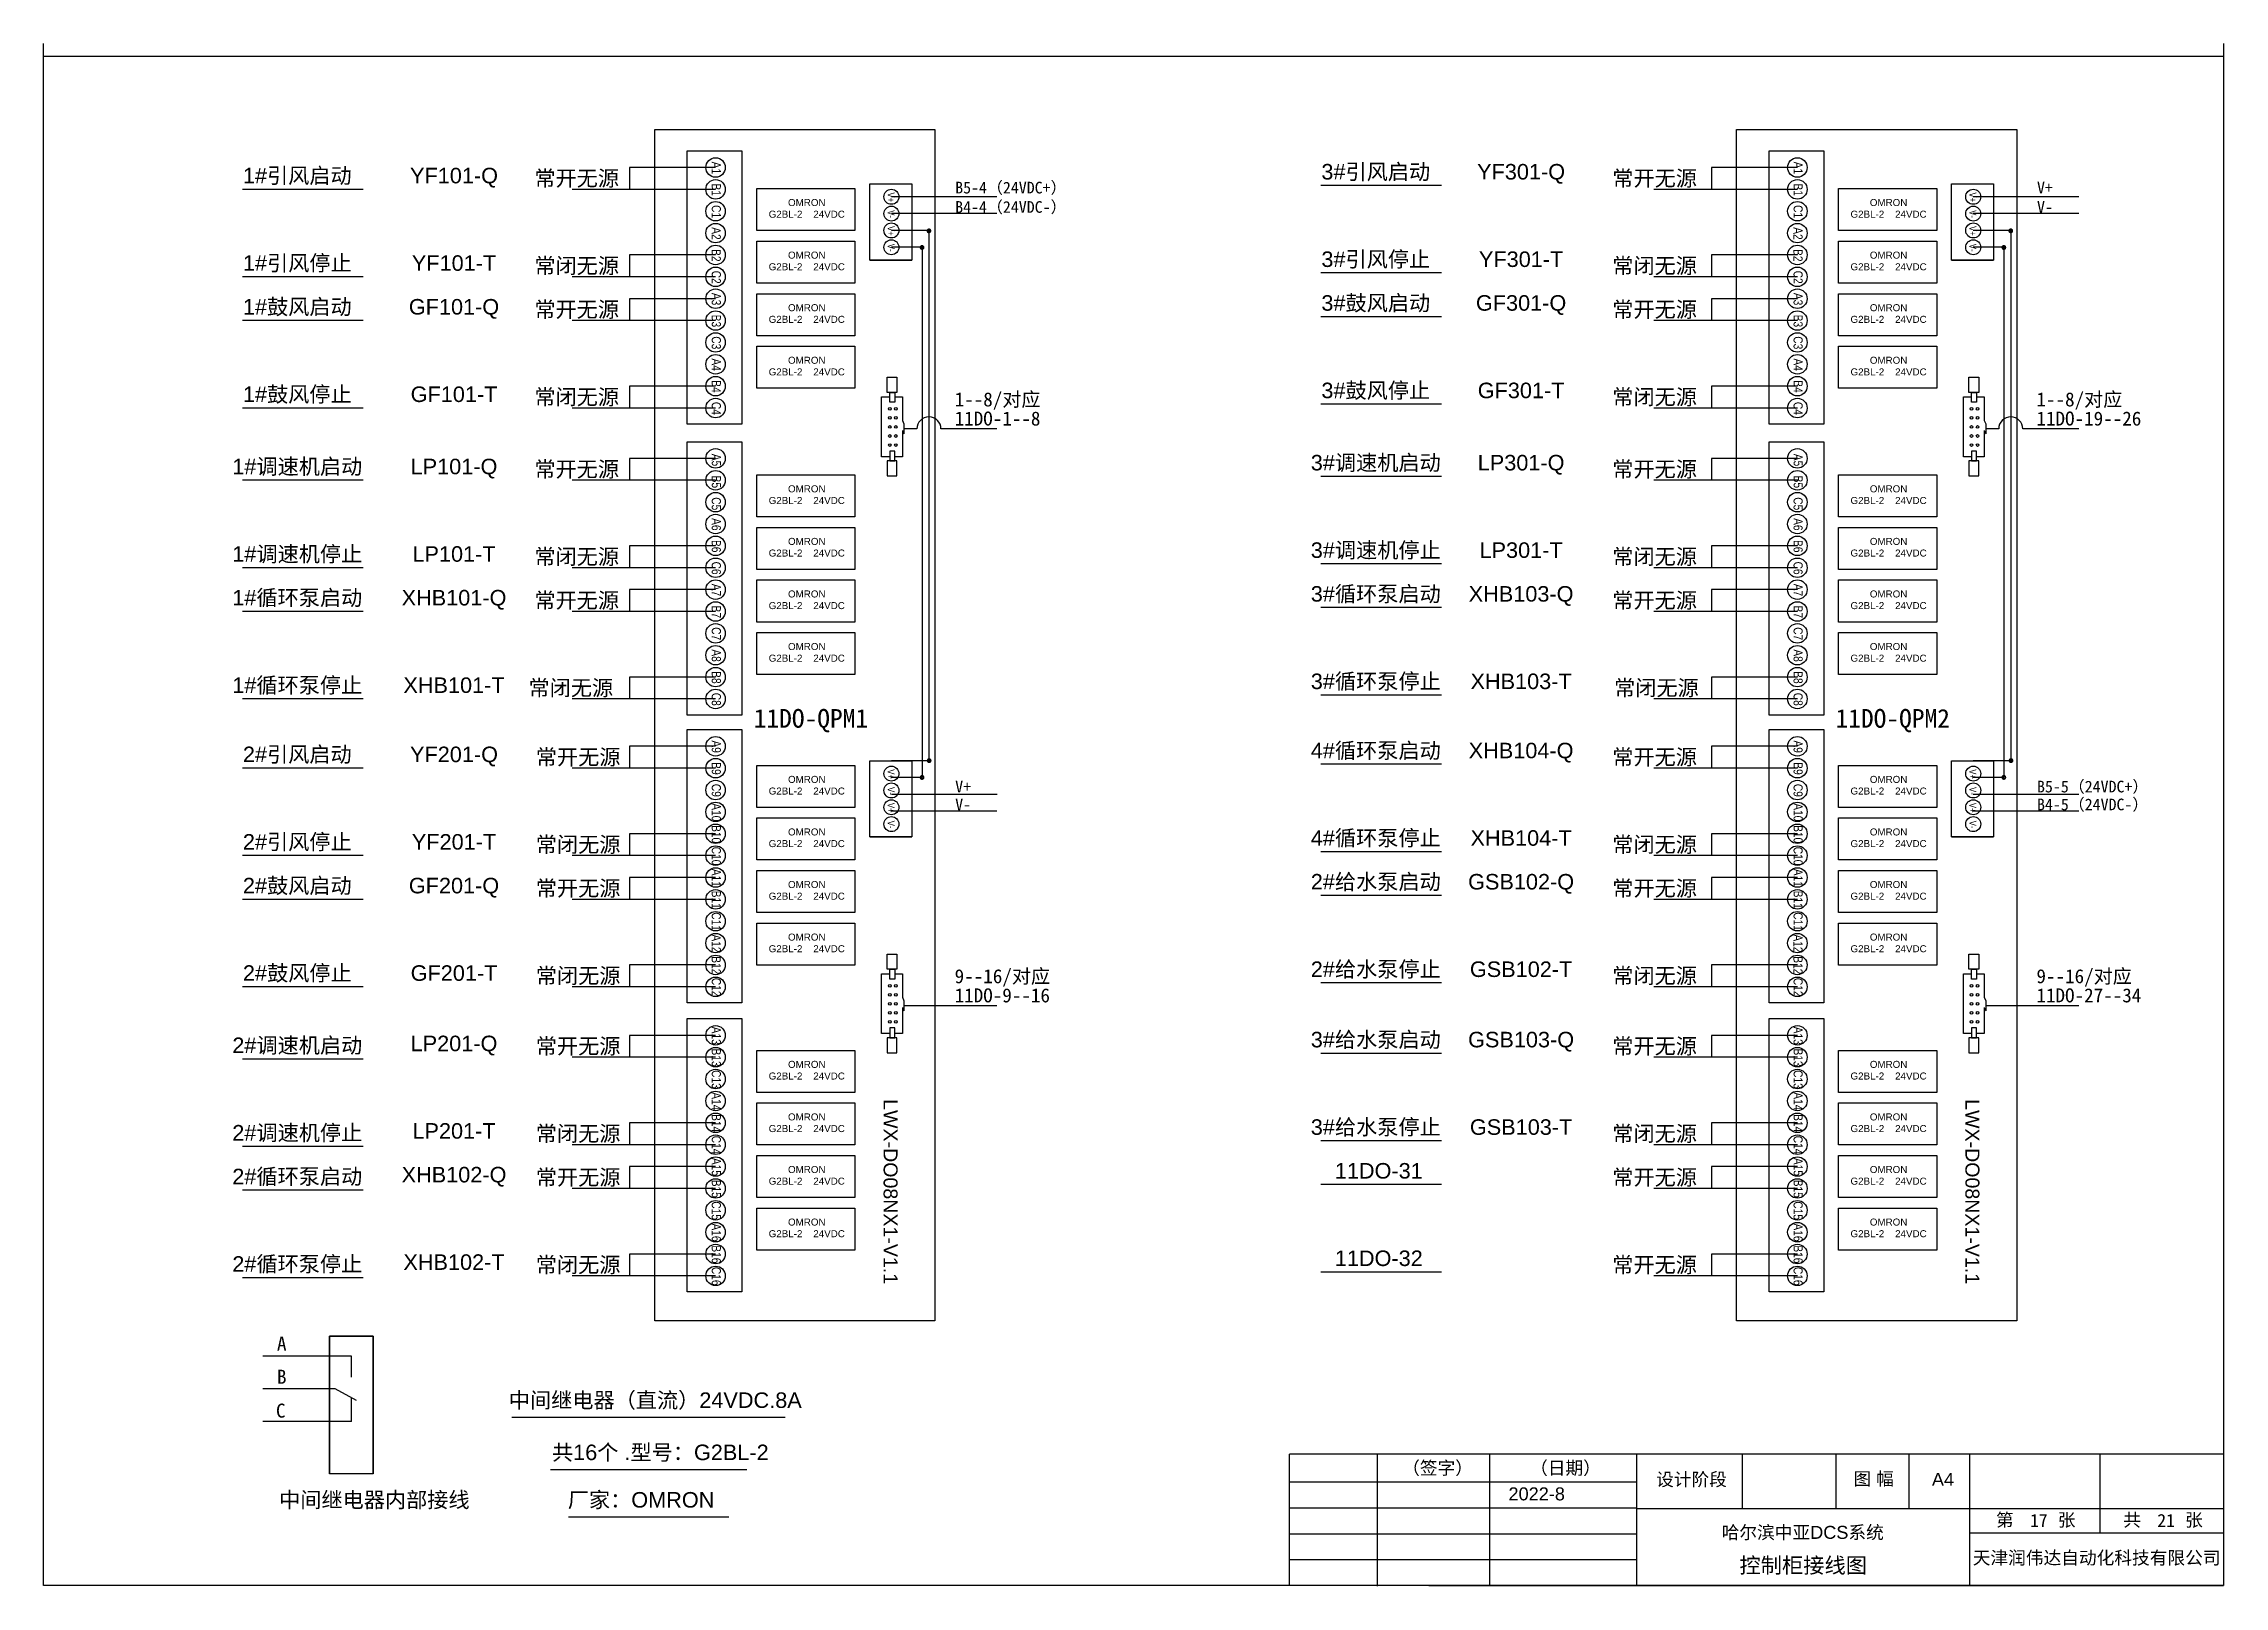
# Model space of a CAD drawing. Extents: x -156069 to -122631, y 9787 to 31117.
# Drawn here: x -126832 to -122631, y 13351 to 16323 of the extents above; entities that cross this region are included whole.
import ezdxf
from ezdxf.enums import TextEntityAlignment as Align

# ---------------------------------------------------------------- set-up
doc = ezdxf.new("R2010")
doc.units = 0
doc.layers.get('0').update_dxf_attribs({"linetype": 'CONTINUOUS'})
doc.layers.add('1', color=143, linetype='CONTINUOUS')
doc.layers.add('TEXT', color=3, linetype='CONTINUOUS')
doc.styles.add('Arial', font='arial.ttf')
doc.styles.get("Standard").update_dxf_attribs({"font": ''})
doc.styles.get('Standard').set_extended_font_data('SimSun')

msp = doc.modelspace()

# ---------------------------------------------------------------- texts
at = {"color": 0, "style": 'Arial', "width": 0.8}
for s, height, p in [('A1', 17.55, (-125536.27831, 16083.48509)), ('A1', 17.55, (-123452.04331, 16083.48509)), ('B1', 17.55, (-125536.27831, 16041.36509)), ('B1', 17.55, (-123452.04331, 16041.36509)), ('C1', 17.55, (-125536.27831, 15999.24509)), ('V+', 13.5, (-125199.63185, 16026.77999)), ('C1', 17.55, (-123452.04331, 15999.24509)), ('V+', 13.5, (-123115.39685, 16026.77999)), ('A2', 17.55, (-125536.27831, 15957.12509)), ('V-', 13.5, (-125199.63185, 15994.37999)), ('V+', 13.5, (-125199.63185, 15961.97999)), ('A2', 17.55, (-123452.04331, 15957.12509)), ('V-', 13.5, (-123115.39685, 15994.37999)), ('V+', 13.5, (-123115.39685, 15961.97999)), ('B2', 17.55, (-125536.27831, 15915.00509)), ('V-', 13.5, (-125199.63185, 15929.57999)), ('B2', 17.55, (-123452.04331, 15915.00509)), ('V-', 13.5, (-123115.39685, 15929.57999)), ('C2', 17.55, (-125536.27831, 15872.88509)), ('C2', 17.55, (-123452.04331, 15872.88509)), ('A3', 17.55, (-125536.27831, 15830.76509)), ('A3', 17.55, (-123452.04331, 15830.76509)), ('B3', 17.55, (-125536.27831, 15788.64509)), ('B3', 17.55, (-123452.04331, 15788.64509)), ('C3', 17.55, (-125536.27831, 15746.52509)), ('C3', 17.55, (-123452.04331, 15746.52509)), ('A4', 17.55, (-125536.27831, 15704.40509)), ('A4', 17.55, (-123452.04331, 15704.40509)), ('B4', 17.55, (-125536.27831, 15662.28509)), ('B4', 17.55, (-123452.04331, 15662.28509)), ('C4', 17.55, (-125536.27831, 15620.16509)), ('C4', 17.55, (-123452.04331, 15620.16509)), ('A5', 17.55, (-125536.27831, 15520.75692)), ('A5', 17.55, (-123452.04331, 15520.75692)), ('B5', 17.55, (-125536.27831, 15478.63692)), ('B5', 17.55, (-123452.04331, 15478.63692)), ('C5', 17.55, (-125536.27831, 15436.51692)), ('C5', 17.55, (-123452.04331, 15436.51692)), ('A6', 17.55, (-125536.27831, 15396.78674)), ('A6', 17.55, (-123452.04331, 15396.78674)), ('B6', 17.55, (-125536.27831, 15354.66674)), ('B6', 17.55, (-123452.04331, 15354.66674)), ('C6', 17.55, (-125536.27831, 15312.54674)), ('C6', 17.55, (-123452.04331, 15312.54674)), ('A7', 17.55, (-125536.27831, 15270.42674)), ('A7', 17.55, (-123452.04331, 15270.42674)), ('B7', 17.55, (-125536.27831, 15228.30674)), ('B7', 17.55, (-123452.04331, 15228.30674)), ('C7', 17.55, (-125536.27831, 15186.18674)), ('C7', 17.55, (-123452.04331, 15186.18674)), ('A8', 17.55, (-125536.27831, 15144.06674)), ('A8', 17.55, (-123452.04331, 15144.06674)), ('B8', 17.55, (-125536.27831, 15101.94674)), ('B8', 17.55, (-123452.04331, 15101.94674)), ('C8', 17.55, (-125536.27831, 15059.82674)), ('C8', 17.55, (-123452.04331, 15059.82674)), ('A9', 17.55, (-125536.27831, 14968.66256)), ('A9', 17.55, (-123452.04331, 14968.66256)), ('B9', 17.55, (-125536.27831, 14926.54256)), ('V+', 13.5, (-125199.63185, 14915.74417)), ('B9', 17.55, (-123452.04331, 14926.54256)), ('V+', 13.5, (-123115.39685, 14915.74417)), ('C9', 17.55, (-125536.27831, 14884.42256)), ('V-', 13.5, (-125199.63185, 14883.34417)), ('C9', 17.55, (-123452.04331, 14884.42256)), ('V-', 13.5, (-123115.39685, 14883.34417)), ('A10', 17.55, (-125536.27831, 14842.19693)), ('V+', 13.5, (-125199.63185, 14850.94417)), ('A10', 17.55, (-123452.04331, 14842.19693)), ('V+', 13.5, (-123115.39685, 14850.94417)), ('B10', 17.55, (-125536.27831, 14800.07693)), ('V-', 13.5, (-125199.63185, 14818.54417)), ('B10', 17.55, (-123452.04331, 14800.07693)), ('V-', 13.5, (-123115.39685, 14818.54417)), ('C10', 17.55, (-125536.27831, 14757.95693)), ('C10', 17.55, (-123452.04331, 14757.95693)), ('A11', 17.55, (-125536.27831, 14715.94256)), ('A11', 17.55, (-123452.04331, 14715.94256)), ('B11', 17.55, (-125536.27831, 14673.82256)), ('B11', 17.55, (-123452.04331, 14673.82256)), ('C11', 17.55, (-125536.27831, 14631.70256)), ('C11', 17.55, (-123452.04331, 14631.70256)), ('A12', 17.55, (-125536.27831, 14589.58256)), ('A12', 17.55, (-123452.04331, 14589.58256)), ('B12', 17.55, (-125536.27831, 14547.46256)), ('B12', 17.55, (-123452.04331, 14547.46256)), ('C12', 17.55, (-125536.27831, 14505.34256)), ('C12', 17.55, (-123452.04331, 14505.34256)), ('A13', 17.55, (-125536.27831, 14411.90396)), ('A13', 17.55, (-123452.04331, 14411.90396)), ('B13', 17.55, (-125536.27831, 14369.78396)), ('B13', 17.55, (-123452.04331, 14369.78396)), ('C13', 17.55, (-125536.27831, 14327.66396)), ('C13', 17.55, (-123452.04331, 14327.66396)), ('A14', 17.55, (-125536.27831, 14285.54396)), ('A14', 17.55, (-123452.04331, 14285.54396)), ('B14', 17.55, (-125536.27831, 14243.42396)), ('B14', 17.55, (-123452.04331, 14243.42396)), ('C14', 17.55, (-125536.27831, 14201.30396)), ('C14', 17.55, (-123452.04331, 14201.30396)), ('A15', 17.55, (-125536.27831, 14159.18396)), ('A15', 17.55, (-123452.04331, 14159.18396)), ('B15', 17.55, (-125536.27831, 14117.06396)), ('B15', 17.55, (-123452.04331, 14117.06396)), ('C15', 17.55, (-125536.27831, 14074.94396)), ('C15', 17.55, (-123452.04331, 14074.94396)), ('A16', 17.55, (-125536.27831, 14032.82396)), ('A16', 17.55, (-123452.04331, 14032.82396)), ('B16', 17.55, (-125536.27831, 13990.70396)), ('B16', 17.55, (-123452.04331, 13990.70396)), ('C16', 17.55, (-125536.27831, 13948.58396)), ('C16', 17.55, (-123452.04331, 13948.58396))]:
    msp.add_text(s, height=height, rotation=270, dxfattribs=at).set_placement(p, align=Align.MIDDLE)
at = {"color": 0, "style": 'Arial'}
for s, p in [('OMRON', (-125361.98403, 16016.67026)), ('OMRON', (-123277.74904, 16016.67026)), ('G2BL-2    24VDC', (-125361.98403, 15994.22781)), ('G2BL-2    24VDC', (-123277.74904, 15994.22781)), ('G2BL-2    24VDC', (-125361.98403, 15892.97781)), ('OMRON', (-125361.98403, 15915.42026)), ('G2BL-2    24VDC', (-123277.74904, 15892.97781)), ('OMRON', (-123277.74904, 15915.42026)), ('G2BL-2    24VDC', (-125361.98403, 15791.72781)), ('OMRON', (-125361.98403, 15814.17026)), ('G2BL-2    24VDC', (-123277.74904, 15791.72781)), ('OMRON', (-123277.74904, 15814.17026)), ('OMRON', (-125361.98403, 15712.92026)), ('OMRON', (-123277.74904, 15712.92026)), ('G2BL-2    24VDC', (-125361.98403, 15690.47781)), ('G2BL-2    24VDC', (-123277.74904, 15690.47781)), ('OMRON', (-125361.98403, 15465.28314)), ('OMRON', (-123277.74904, 15465.28314)), ('G2BL-2    24VDC', (-125361.98403, 15442.8407)), ('G2BL-2    24VDC', (-123277.74904, 15442.8407)), ('G2BL-2    24VDC', (-125361.98403, 15341.5907)), ('OMRON', (-125361.98403, 15364.03314)), ('G2BL-2    24VDC', (-123277.74904, 15341.5907)), ('OMRON', (-123277.74904, 15364.03314)), ('OMRON', (-125361.98403, 15262.78314)), ('OMRON', (-123277.74904, 15262.78314)), ('G2BL-2    24VDC', (-125361.98403, 15240.3407)), ('G2BL-2    24VDC', (-123277.74904, 15240.3407)), ('OMRON', (-125361.98403, 15161.53314)), ('OMRON', (-123277.74904, 15161.53314)), ('G2BL-2    24VDC', (-125361.98403, 15139.0907)), ('G2BL-2    24VDC', (-123277.74904, 15139.0907)), ('G2BL-2    24VDC', (-125361.98403, 14883.19199)), ('OMRON', (-125361.98403, 14905.63444)), ('G2BL-2    24VDC', (-123277.74904, 14883.19199)), ('OMRON', (-123277.74904, 14905.63444)), ('OMRON', (-125361.98403, 14804.38444)), ('OMRON', (-123277.74904, 14804.38444)), ('G2BL-2    24VDC', (-125361.98403, 14781.94199)), ('G2BL-2    24VDC', (-123277.74904, 14781.94199)), ('OMRON', (-125361.98403, 14703.13444)), ('OMRON', (-123277.74904, 14703.13444)), ('G2BL-2    24VDC', (-125361.98403, 14680.69199)), ('G2BL-2    24VDC', (-123277.74904, 14680.69199)), ('G2BL-2    24VDC', (-125361.98403, 14579.44199)), ('OMRON', (-125361.98403, 14601.88444)), ('G2BL-2    24VDC', (-123277.74904, 14579.44199)), ('OMRON', (-123277.74904, 14601.88444)), ('G2BL-2    24VDC', (-125361.98403, 14334.29585)), ('OMRON', (-125361.98403, 14356.7383)), ('G2BL-2    24VDC', (-123277.74904, 14334.29585)), ('OMRON', (-123277.74904, 14356.7383)), ('OMRON', (-125361.98403, 14255.4883)), ('OMRON', (-123277.74904, 14255.4883)), ('G2BL-2    24VDC', (-125361.98403, 14233.04585)), ('G2BL-2    24VDC', (-123277.74904, 14233.04585)), ('OMRON', (-125361.98403, 14154.2383)), ('OMRON', (-123277.74904, 14154.2383)), ('G2BL-2    24VDC', (-125361.98403, 14131.79585)), ('G2BL-2    24VDC', (-123277.74904, 14131.79585)), ('G2BL-2    24VDC', (-125361.98403, 14030.54585)), ('OMRON', (-125361.98403, 14052.9883)), ('G2BL-2    24VDC', (-123277.74904, 14030.54585)), ('OMRON', (-123277.74904, 14052.9883))]:
    msp.add_text(s, height=13.5, dxfattribs=at).set_placement(p, align=Align.MIDDLE)
for s, p in [('11DO-QPM1', (-125353.9974, 15018.91302)), ('11DO-QPM2', (-123269.7624, 15018.91302))]:
    msp.add_text(s, height=36).set_placement(p, align=Align.MIDDLE)
for p in [(-125200.47723, 14111.55266), (-123116.24224, 14111.55266)]:
    msp.add_text('LWX-DO08NX1-V1.1', height=27, rotation=270, dxfattribs=at).set_placement(p, align=Align.MIDDLE)
at = {"color": 3}
for s, p in [('A', (-126382.69861, 13805.54391)), ('B', (-126382.69861, 13741.51494)), ('C', (-126384.60625, 13676.27788))]:
    msp.add_text(s, height=27, dxfattribs=at).set_placement(p)
at = {"layer": '1', "style": 'Arial'}
for s, p in [('（签字）', (-124214.8898, 13566.84092)), ('（日期）', (-123968.45272, 13566.84092)), ('设计阶段', (-123725.67296, 13544.87627)), ('图 幅', (-123345.41211, 13546.01976)), ('2022-8', (-124010.0302, 13516.9255)), ('A4', (-123194.28861, 13544.92425))]:
    msp.add_text(s, height=25, dxfattribs=at).set_placement(p)
at = {"layer": '1'}
for s, p in [('第     张', (-123070.81105, 13466.82003)), ('17', (-123005.25217, 13465.76494)), ('共     张', (-122825.62756, 13466.82003)), ('21', (-122760.06868, 13465.76494))]:
    msp.add_text(s, height=25, dxfattribs=at).set_placement(p)
at = {"layer": '1', "style": 'Arial'}
for s, height, p in [('哈尔滨中亚DCS系统', 25, (-123443.13541, 13455.31281)), ('控制柜接线图', 30, (-123442.12788, 13391.84145)), ('天津润伟达自动化科技有限公司', 25, (-122876.93945, 13406.28636))]:
    msp.add_text(s, height=height, dxfattribs=at).set_placement(p, align=Align.MIDDLE_CENTER)
at = {"layer": 'TEXT', "color": 0, "style": 'Arial'}
for s, p in [('3#引风启动 ', (-124259.93575, 16076.01691)), ('1#引风启动 ', (-126337.78009, 16068.61717)), ('YF101-Q', (-126041.60418, 16068.61717)), ('YF301-Q', (-123985.74778, 16076.01691)), ('3#引风停止 ', (-124259.93575, 15907.53691)), ('1#引风停止 ', (-126337.78009, 15900.13717)), ('YF101-T', (-126041.60418, 15900.13717)), ('YF301-T', (-123985.74778, 15907.53691)), ('3#鼓风启动 ', (-124259.93575, 15823.29691)), ('1#鼓风启动 ', (-126337.78009, 15815.89717)), ('GF101-Q', (-126041.60418, 15815.89717)), ('GF301-Q', (-123985.74778, 15823.29691)), ('3#鼓风停止 ', (-124259.93575, 15654.81691)), ('1#鼓风停止 ', (-126337.78009, 15647.41717)), ('GF101-T', (-126041.60418, 15647.41717)), ('GF301-T', (-123985.74778, 15654.81691)), ('1#调速机启动 ', (-126337.78009, 15508.27882)), ('LP101-Q', (-126041.60418, 15508.27882)), ('3#调速机启动 ', (-124259.93575, 15515.67857)), ('LP301-Q', (-123985.74778, 15515.67857)), ('1#调速机停止 ', (-126337.78009, 15339.79882)), ('LP101-T', (-126041.60418, 15339.79882)), ('3#调速机停止 ', (-124259.93575, 15347.19857)), ('LP301-T', (-123985.74778, 15347.19857)), ('1#循环泵启动 ', (-126337.78009, 15255.55882)), ('XHB101-Q', (-126041.60418, 15255.55882)), ('3#循环泵启动 ', (-124259.93575, 15262.95857)), ('XHB103-Q', (-123985.74778, 15262.95857)), ('1#循环泵停止 ', (-126337.78009, 15087.07882)), ('XHB101-T', (-126041.60418, 15087.07882)), ('3#循环泵停止 ', (-124259.93575, 15094.47857)), ('XHB103-T', (-123985.74778, 15094.47857)), ('2#引风启动 ', (-126337.78009, 14953.79464)), ('YF201-Q', (-126041.60418, 14953.79464)), ('4#循环泵启动 ', (-124259.93575, 14961.19439)), ('XHB104-Q', (-123985.74778, 14961.19439)), ('2#引风停止 ', (-126337.78009, 14785.31464)), ('YF201-T', (-126041.60418, 14785.31464)), ('4#循环泵停止 ', (-124259.93575, 14792.71439)), ('XHB104-T', (-123985.74778, 14792.71439)), ('2#鼓风启动 ', (-126337.78009, 14701.07464)), ('GF201-Q', (-126041.60418, 14701.07464)), ('2#给水泵启动 ', (-124259.93575, 14708.47439)), ('GSB102-Q', (-123985.74778, 14708.47439)), ('2#鼓风停止 ', (-126337.78009, 14532.59464)), ('GF201-T', (-126041.60418, 14532.59464)), ('2#给水泵停止 ', (-124259.93575, 14539.99439)), ('GSB102-T', (-123985.74778, 14539.99439)), ('2#调速机启动 ', (-126337.78009, 14393.4563)), ('LP201-Q', (-126041.60418, 14397.03605)), ('3#给水泵启动 ', (-124259.93575, 14404.43579)), ('GSB103-Q', (-123985.74778, 14404.43579)), ('2#调速机停止 ', (-126337.78009, 14224.9763)), ('LP201-T', (-126041.60418, 14228.55605)), ('3#给水泵停止 ', (-124259.93575, 14235.95579)), ('GSB103-T', (-123985.74778, 14235.95579)), ('2#循环泵启动 ', (-126337.78009, 14140.7363)), ('XHB102-Q', (-126041.60418, 14144.31605)), ('11DO-31', (-124259.93575, 14151.71579)), ('2#循环泵停止 ', (-126337.78009, 13972.2563)), ('XHB102-T', (-126041.60418, 13975.83605)), ('11DO-32', (-124259.93575, 13983.23579))]:
    msp.add_text(s, height=29.9, dxfattribs=at).set_placement(p, align=Align.MIDDLE_CENTER)
for s, p in [('常开无源', (-125886.81706, 16048.55507)), ('常开无源', (-123810.01049, 16048.55507)), ('常闭无源', (-125886.81706, 15880.07507)), ('常闭无源', (-123810.01049, 15880.07507)), ('常开无源', (-125886.81706, 15795.83507)), ('常开无源', (-123810.01049, 15795.83507)), ('常闭无源', (-125886.81706, 15627.35507)), ('常闭无源', (-123810.01049, 15627.35507)), ('常开无源', (-125886.81706, 15488.21672)), ('常开无源', (-123810.01049, 15488.21672)), ('常闭无源', (-125886.81706, 15319.73672)), ('常闭无源', (-123810.01049, 15319.73672)), ('常开无源', (-125886.81706, 15235.49672)), ('常开无源', (-123810.01049, 15235.49672)), ('常闭无源', (-125898.1077, 15067.01672)), ('常闭无源', (-123806.5921, 15067.01672)), ('常开无源', (-125884.12414, 14933.73254)), ('常开无源', (-123810.01049, 14933.73254)), ('常闭无源', (-125884.12414, 14765.25254)), ('常闭无源', (-123810.01049, 14765.25254)), ('常开无源', (-125884.12414, 14681.01254)), ('常开无源', (-123810.01049, 14681.01254)), ('常闭无源', (-125884.12414, 14512.53254)), ('常闭无源', (-123810.01049, 14512.53254)), ('常开无源', (-125884.12414, 14376.97395)), ('常开无源', (-123810.01049, 14376.97395)), ('常闭无源', (-125884.12414, 14208.49395)), ('常闭无源', (-123810.01049, 14208.49395)), ('常开无源', (-125884.12414, 14124.25395)), ('常开无源', (-123810.01049, 14124.25395)), ('常闭无源', (-125884.12414, 13955.77395)), ('常开无源', (-123810.01049, 13955.77395))]:
    msp.add_text(s, height=29.9, dxfattribs=at).set_placement(p)
at = {"layer": 'TEXT'}
for s, height, p in [('B5-4（24VDC+）', 22.5, (-125076.03797, 16034.18352)), ('V+', 22.5, (-122991.80297, 16034.18352)), ('B4-4（24VDC-）', 22.5, (-125076.03797, 15996.87674)), ('V-', 22.5, (-122991.80297, 15996.87674)), ('1--8/对应', 27, (-125077.09642, 15624.02551)), ('1--8/对应', 27, (-122992.86142, 15624.02551)), ('11DO-1--8', 27, (-125077.09642, 15587.15454)), ('11DO-19--26', 27, (-122992.86142, 15587.15454)), ('V+', 22.5, (-125076.03797, 14880.54479)), ('B5-5（24VDC+）', 22.5, (-122991.80297, 14880.54479)), ('V-', 22.5, (-125076.03797, 14846.0747)), ('B4-5（24VDC-）', 22.5, (-122991.80297, 14846.0747)), ('9--16/对应', 27, (-125077.09642, 14512.98969)), ('9--16/对应', 27, (-122992.86142, 14512.98969)), ('11DO-9--16', 27, (-125077.09642, 14476.11872)), ('11DO-27--34', 27, (-122992.86142, 14476.11872))]:
    msp.add_text(s, height=height, dxfattribs=at).set_placement(p)
at = {"layer": 'TEXT', "style": 'Arial'}
for s, p in [('中间继电器（直流）24VDC.8A', (-125936.06306, 13694.99472)), ('共16个 .型号：G2BL-2', (-125852.91366, 13594.44737)), ('中间继电器内部接线', (-126378.64189, 13503.02726)), ('厂家：OMRON', (-125822.44087, 13503.04067))]:
    msp.add_text(s, height=29.9, dxfattribs=at).set_placement(p)

# ---------------------------------------------------------------- linework, layer by layer
for p, q in [((-125654.99488, 16157.5412), (-125114.99488, 16157.5412)), ((-125654.99488, 13862.54148), (-125654.99488, 16157.5412)), ((-125114.99488, 16157.5412), (-125114.99488, 13862.54148)), ((-123570.75989, 16157.5412), (-123030.75989, 16157.5412)), ((-123570.75989, 13862.54148), (-123570.75989, 16157.5412)), ((-123030.75989, 16157.5412), (-123030.75989, 13862.54148)), ((-125703.20756, 16084.19034), (-125703.20756, 16042.07034)), ((-123618.97256, 16084.19034), (-123618.97256, 16042.07034)), ((-124995.69995, 16027.69879), (-125198.89621, 16027.69879)), ((-122911.46496, 16027.69879), (-123114.66121, 16027.69879)), ((-124995.70155, 15995.29879), (-125198.89621, 15995.29879)), ((-122911.46655, 15995.29879), (-123114.66121, 15995.29879)), ((-125123.9398, 15962.89879), (-125198.89621, 15962.89879)), ((-125137.15868, 15930.49879), (-125198.89621, 15930.49879)), ((-125139.91659, 15933.17679), (-125139.91659, 14912.42022)), ((-125126.58588, 15965.53042), (-125126.58588, 14941.20313)), ((-123039.70481, 15962.89879), (-123114.66121, 15962.89879)), ((-123052.92369, 15930.49879), (-123114.66121, 15930.49879)), ((-123055.68159, 15933.17679), (-123055.68159, 14912.42022)), ((-123042.35088, 15965.53042), (-123042.35088, 14941.20313)), ((-125703.20756, 15915.71034), (-125703.20756, 15873.59034)), ((-125240.76014, 15905.80273), (-125159.76014, 15905.80273)), ((-123618.97256, 15915.71034), (-123618.97256, 15873.59034)), ((-123156.52514, 15905.80273), (-123075.52514, 15905.80273)), ((-125703.20756, 15831.47034), (-125703.20756, 15789.35034)), ((-123618.97256, 15831.47034), (-123618.97256, 15789.35034)), ((-125703.20756, 15662.99034), (-125703.20756, 15620.87034)), ((-125217.70799, 15642.41379), (-125202.18615, 15642.41379)), ((-125217.70799, 15527.09538), (-125217.70799, 15642.41379)), ((-125192.47914, 15642.41379), (-125177.74258, 15642.41379)), ((-125177.74258, 15642.41379), (-125177.74258, 15596.87833)), ((-123618.97256, 15662.99034), (-123618.97256, 15620.87034)), ((-123133.473, 15642.41379), (-123117.95115, 15642.41379)), ((-123133.473, 15527.09538), (-123133.473, 15642.41379)), ((-123108.24415, 15642.41379), (-123093.50758, 15642.41379)), ((-123093.50758, 15642.41379), (-123093.50758, 15596.87833)), ((-125177.74258, 15596.87833), (-125174.75588, 15590.37925)), ((-125174.75588, 15590.37925), (-125174.75588, 15570.96037)), ((-123093.50758, 15596.87833), (-123090.52088, 15590.37925)), ((-123090.52088, 15590.37925), (-123090.52088, 15570.96037)), ((-125177.74258, 15577.45944), (-125177.74258, 15527.09538)), ((-125177.74258, 15577.45944), (-125174.75588, 15570.96037)), ((-125149.79585, 15580.66981), (-125174.75588, 15580.66981)), ((-124995.69995, 15580.66981), (-125103.37591, 15580.66981)), ((-123093.50758, 15577.45944), (-123093.50758, 15527.09538)), ((-123093.50758, 15577.45944), (-123090.52088, 15570.96037)), ((-123065.56085, 15580.66981), (-123090.52088, 15580.66981)), ((-122911.46496, 15580.66981), (-123019.14092, 15580.66981)), ((-125703.20756, 15523.85199), (-125703.20756, 15481.73199)), ((-125202.19225, 15527.09538), (-125217.70799, 15527.09538)), ((-125177.74258, 15527.09538), (-125192.48525, 15527.09538)), ((-123618.97256, 15523.85199), (-123618.97256, 15481.73199)), ((-123117.95726, 15527.09538), (-123133.473, 15527.09538)), ((-123093.50758, 15527.09538), (-123108.25025, 15527.09538)), ((-125703.20756, 15355.37199), (-125703.20756, 15313.25199)), ((-123618.97256, 15355.37199), (-123618.97256, 15313.25199)), ((-125703.20756, 15271.13199), (-125703.20756, 15229.01199)), ((-123618.97256, 15271.13199), (-123618.97256, 15229.01199)), ((-125703.20756, 15102.65199), (-125703.20756, 15060.53199)), ((-123618.97256, 15102.65199), (-123618.97256, 15060.53199)), ((-125703.20756, 14969.36782), (-125703.20756, 14927.24782)), ((-123618.97256, 14969.36782), (-123618.97256, 14927.24782)), ((-125123.41338, 14941.61538), (-125198.89621, 14941.61538)), ((-125126.22116, 14941.61538), (-125126.22116, 14938.80761)), ((-123039.17838, 14941.61538), (-123114.66121, 14941.61538)), ((-123041.98616, 14941.61538), (-123041.98616, 14938.80761)), ((-125139.91659, 14909.21538), (-125198.89621, 14909.21538)), ((-124995.32822, 14876.81538), (-125198.89621, 14876.81538)), ((-125139.91659, 14909.21538), (-125139.91659, 14906.40761)), ((-123055.68159, 14909.21538), (-123114.66121, 14909.21538)), ((-122911.09322, 14876.81538), (-123114.66121, 14876.81538)), ((-123055.68159, 14909.21538), (-123055.68159, 14906.40761)), ((-124995.69995, 14844.41538), (-125198.89621, 14844.41538)), ((-122911.46496, 14844.41538), (-123114.66121, 14844.41538)), ((-125703.20756, 14800.88782), (-125703.20756, 14758.76782)), ((-125240.76014, 14794.76691), (-125159.76014, 14794.76691)), ((-123618.97256, 14800.88782), (-123618.97256, 14758.76782)), ((-123156.52514, 14794.76691), (-123075.52514, 14794.76691)), ((-125703.20756, 14716.64782), (-125703.20756, 14674.52782)), ((-123618.97256, 14716.64782), (-123618.97256, 14674.52782)), ((-125703.20756, 14548.16782), (-125703.20756, 14506.04782)), ((-123618.97256, 14548.16782), (-123618.97256, 14506.04782)), ((-125217.70799, 14531.37797), (-125202.18615, 14531.37797)), ((-125217.70799, 14416.05956), (-125217.70799, 14531.37797)), ((-125192.47914, 14531.37797), (-125177.74258, 14531.37797)), ((-125177.74258, 14531.37797), (-125177.74258, 14485.84251)), ((-123133.473, 14531.37797), (-123117.95115, 14531.37797)), ((-123133.473, 14416.05956), (-123133.473, 14531.37797)), ((-123108.24415, 14531.37797), (-123093.50758, 14531.37797)), ((-123093.50758, 14531.37797), (-123093.50758, 14485.84251)), ((-125177.74258, 14485.84251), (-125174.75588, 14479.34343)), ((-125177.74258, 14466.42363), (-125177.74258, 14416.05956)), ((-125177.74258, 14466.42363), (-125174.75588, 14459.92455)), ((-125174.75588, 14479.34343), (-125174.75588, 14459.92455)), ((-124995.69995, 14469.63399), (-125174.75588, 14469.63399)), ((-123093.50758, 14485.84251), (-123090.52088, 14479.34343)), ((-123093.50758, 14466.42363), (-123093.50758, 14416.05956)), ((-123093.50758, 14466.42363), (-123090.52088, 14459.92455)), ((-123090.52088, 14479.34343), (-123090.52088, 14459.92455)), ((-122911.46496, 14469.63399), (-123090.52088, 14469.63399)), ((-125703.20756, 14412.60922), (-125703.20756, 14370.48922)), ((-125202.19225, 14416.05956), (-125217.70799, 14416.05956)), ((-125177.74258, 14416.05956), (-125192.48525, 14416.05956)), ((-123618.97256, 14412.60922), (-123618.97256, 14370.48922)), ((-123117.95726, 14416.05956), (-123133.473, 14416.05956)), ((-123093.50758, 14416.05956), (-123108.25025, 14416.05956)), ((-125703.20756, 14244.12922), (-125703.20756, 14202.00922)), ((-123618.97256, 14244.12922), (-123618.97256, 14202.00922)), ((-125703.20756, 14159.88922), (-125703.20756, 14117.76922)), ((-123618.97256, 14159.88922), (-123618.97256, 14117.76922)), ((-125703.20756, 13991.40922), (-125703.20756, 13949.28922)), ((-123618.97256, 13991.40922), (-123618.97256, 13949.28922)), ((-125537.70733, 13949.28922), (-125624.82475, 13949.28922)), ((-125114.99488, 13862.54148), (-125654.99488, 13862.54148)), ((-123030.75989, 13862.54148), (-123570.75989, 13862.54148)), ((-125930.13445, 13677.21339), (-125403.47011, 13677.21339)), ((-125855.90431, 13576.66603), (-125477.70025, 13576.66603)), ((-125821.23802, 13485.25934), (-125512.36653, 13485.25934))]:
    msp.add_line(p, q)
at = {"color": 0}
for p, q in [((-125537.70733, 16084.19034), (-125703.20756, 16084.19034)), ((-123453.47234, 16084.19034), (-123618.97256, 16084.19034)), ((-126216.93623, 16042.07034), (-126449.16525, 16042.07034)), ((-125537.70733, 16042.07034), (-125814.10205, 16042.07034)), ((-124139.0919, 16049.47009), (-124371.32091, 16049.47009)), ((-123453.47234, 16042.07034), (-123729.86705, 16042.07034)), ((-125537.70733, 15915.71034), (-125703.20756, 15915.71034)), ((-123453.47234, 15915.71034), (-123618.97256, 15915.71034)), ((-126216.93623, 15873.59034), (-126449.16525, 15873.59034)), ((-125537.70733, 15873.59034), (-125814.10205, 15873.59034)), ((-124139.0919, 15880.99009), (-124371.32091, 15880.99009)), ((-123453.47234, 15873.59034), (-123729.86705, 15873.59034)), ((-125537.70733, 15831.47034), (-125703.20756, 15831.47034)), ((-123453.47234, 15831.47034), (-123618.97256, 15831.47034)), ((-126216.93623, 15789.35034), (-126449.16525, 15789.35034)), ((-125537.70733, 15789.35034), (-125814.10205, 15789.35034)), ((-124139.0919, 15796.75009), (-124371.32091, 15796.75009)), ((-123453.47234, 15789.35034), (-123729.86705, 15789.35034)), ((-125537.70733, 15662.99034), (-125703.20756, 15662.99034)), ((-123453.47234, 15662.99034), (-123618.97256, 15662.99034)), ((-126216.93623, 15620.87034), (-126449.16525, 15620.87034)), ((-125537.70733, 15620.87034), (-125814.10205, 15620.87034)), ((-124139.0919, 15628.27009), (-124371.32091, 15628.27009)), ((-123453.47234, 15620.87034), (-123729.86705, 15620.87034)), ((-125537.70733, 15523.85199), (-125703.20756, 15523.85199)), ((-123453.47234, 15523.85199), (-123618.97256, 15523.85199)), ((-126216.93623, 15481.73199), (-126449.16525, 15481.73199)), ((-125537.70733, 15481.73199), (-125814.10205, 15481.73199)), ((-124139.0919, 15489.13174), (-124371.32091, 15489.13174)), ((-123453.47234, 15481.73199), (-123729.86705, 15481.73199)), ((-125537.70733, 15355.37199), (-125703.20756, 15355.37199)), ((-123453.47234, 15355.37199), (-123618.97256, 15355.37199)), ((-126216.93623, 15313.25199), (-126449.16525, 15313.25199)), ((-125537.70733, 15313.25199), (-125814.10205, 15313.25199)), ((-124139.0919, 15320.65174), (-124371.32091, 15320.65174)), ((-123453.47234, 15313.25199), (-123729.86705, 15313.25199)), ((-125537.70733, 15271.13199), (-125703.20756, 15271.13199)), ((-123453.47234, 15271.13199), (-123618.97256, 15271.13199)), ((-126216.93623, 15229.01199), (-126449.16525, 15229.01199)), ((-125537.70733, 15229.01199), (-125814.10205, 15229.01199)), ((-124139.0919, 15236.41174), (-124371.32091, 15236.41174)), ((-123453.47234, 15229.01199), (-123729.86705, 15229.01199)), ((-125537.70733, 15102.65199), (-125703.20756, 15102.65199)), ((-123453.47234, 15102.65199), (-123618.97256, 15102.65199)), ((-126216.93623, 15060.53199), (-126449.16525, 15060.53199)), ((-125537.70733, 15060.53199), (-125814.10205, 15060.53199)), ((-124139.0919, 15067.93174), (-124371.32091, 15067.93174)), ((-123453.47234, 15060.53199), (-123729.86705, 15060.53199)), ((-125537.70733, 14969.36782), (-125703.20756, 14969.36782)), ((-123453.47234, 14969.36782), (-123618.97256, 14969.36782)), ((-126216.93623, 14927.24782), (-126449.16525, 14927.24782)), ((-125537.70733, 14927.24782), (-125814.10205, 14927.24782)), ((-124139.0919, 14934.64756), (-124371.32091, 14934.64756)), ((-123453.47234, 14927.24782), (-123729.86705, 14927.24782)), ((-125537.70733, 14800.88782), (-125703.20756, 14800.88782)), ((-123453.47234, 14800.88782), (-123618.97256, 14800.88782)), ((-126216.93623, 14758.76782), (-126449.16525, 14758.76782)), ((-125537.70733, 14758.76782), (-125814.10205, 14758.76782)), ((-124139.0919, 14766.16756), (-124371.32091, 14766.16756)), ((-123453.47234, 14758.76782), (-123729.86705, 14758.76782)), ((-125537.70733, 14716.64782), (-125703.20756, 14716.64782)), ((-123453.47234, 14716.64782), (-123618.97256, 14716.64782)), ((-126216.93623, 14674.52782), (-126449.16525, 14674.52782)), ((-125537.70733, 14674.52782), (-125814.10205, 14674.52782)), ((-124139.0919, 14681.92756), (-124371.32091, 14681.92756)), ((-123453.47234, 14674.52782), (-123729.86705, 14674.52782)), ((-125537.70733, 14548.16782), (-125703.20756, 14548.16782)), ((-123453.47234, 14548.16782), (-123618.97256, 14548.16782)), ((-126216.93623, 14506.04782), (-126449.16525, 14506.04782)), ((-125537.70733, 14506.04782), (-125814.10205, 14506.04782)), ((-124139.0919, 14513.44756), (-124371.32091, 14513.44756)), ((-123453.47234, 14506.04782), (-123729.86705, 14506.04782)), ((-125537.70733, 14412.60922), (-125703.20756, 14412.60922)), ((-123453.47234, 14412.60922), (-123618.97256, 14412.60922)), ((-125537.70733, 14370.48922), (-125814.10205, 14370.48922)), ((-124139.0919, 14377.88896), (-124371.32091, 14377.88896)), ((-123453.47234, 14370.48922), (-123729.86705, 14370.48922)), ((-126216.93623, 14366.90947), (-126449.16525, 14366.90947)), ((-125537.70733, 14244.12922), (-125703.20756, 14244.12922)), ((-123453.47234, 14244.12922), (-123618.97256, 14244.12922)), ((-125537.70733, 14202.00922), (-125814.10205, 14202.00922)), ((-124139.0919, 14209.40896), (-124371.32091, 14209.40896)), ((-123453.47234, 14202.00922), (-123729.86705, 14202.00922)), ((-126216.93623, 14198.42947), (-126449.16525, 14198.42947)), ((-125537.70733, 14159.88922), (-125703.20756, 14159.88922)), ((-123453.47234, 14159.88922), (-123618.97256, 14159.88922)), ((-125537.70733, 14117.76922), (-125814.10205, 14117.76922)), ((-124139.0919, 14125.16896), (-124371.32091, 14125.16896)), ((-123453.47234, 14117.76922), (-123729.86705, 14117.76922)), ((-126216.93623, 14114.18947), (-126449.16525, 14114.18947)), ((-125537.70733, 13991.40922), (-125703.20756, 13991.40922)), ((-123453.47234, 13991.40922), (-123618.97256, 13991.40922)), ((-125537.70733, 13949.28922), (-125814.10205, 13949.28922)), ((-124139.0919, 13956.68896), (-124371.32091, 13956.68896)), ((-123453.47234, 13949.28922), (-123729.86705, 13949.28922)), ((-126216.93623, 13945.70947), (-126449.16525, 13945.70947))]:
    msp.add_line(p, q, dxfattribs=at)
at = {"color": 1}
for p, q in [((-126197.50043, 13833.4007), (-126281.70856, 13833.4007)), ((-126281.70856, 13833.4007), (-126281.70856, 13568.05547)), ((-126197.57016, 13568.05559), (-126197.50043, 13833.4007)), ((-126239.21842, 13794.59544), (-126410.18913, 13794.59544)), ((-126239.21842, 13754.15667), (-126239.21842, 13794.59544)), ((-126270.41735, 13731.59544), (-126410.18913, 13731.59544)), ((-126229.21842, 13709.03421), (-126270.41735, 13731.59544)), ((-126239.21842, 13668.59544), (-126239.21842, 13714.51038)), ((-126239.21842, 13668.59544), (-126410.18913, 13668.59544)), ((-126197.57016, 13568.05559), (-126281.77829, 13568.05559))]:
    msp.add_line(p, q, dxfattribs=at)
for points in [[(-125592.13044, 16116.38184), (-125486.83044, 16116.38184), (-125486.83044, 15589.88184), (-125592.13044, 15589.88184)], [(-123507.89545, 16116.38184), (-123402.59545, 16116.38184), (-123402.59545, 15589.88184), (-123507.89545, 15589.88184)], [(-125240.76014, 16052.46149), (-125159.76014, 16052.46149), (-125159.76014, 15905.80273), (-125240.76014, 15905.80273)], [(-123156.52514, 16052.46149), (-123075.52514, 16052.46149), (-123075.52514, 15905.80273), (-123156.52514, 15905.80273)], [(-125458.3241, 16043.6298), (-125269.3241, 16043.6298), (-125269.3241, 15962.6298), (-125458.3241, 15962.6298)], [(-123374.0891, 16043.6298), (-123185.0891, 16043.6298), (-123185.0891, 15962.6298), (-123374.0891, 15962.6298)], [(-125458.3241, 15942.3798), (-125269.3241, 15942.3798), (-125269.3241, 15861.3798), (-125458.3241, 15861.3798)], [(-123374.0891, 15942.3798), (-123185.0891, 15942.3798), (-123185.0891, 15861.3798), (-123374.0891, 15861.3798)], [(-125458.3241, 15841.1298), (-125269.3241, 15841.1298), (-125269.3241, 15760.1298), (-125458.3241, 15760.1298)], [(-123374.0891, 15841.1298), (-123185.0891, 15841.1298), (-123185.0891, 15760.1298), (-123374.0891, 15760.1298)], [(-125458.3241, 15739.8798), (-125269.3241, 15739.8798), (-125269.3241, 15658.8798), (-125458.3241, 15658.8798)], [(-123374.0891, 15739.8798), (-123185.0891, 15739.8798), (-123185.0891, 15658.8798), (-123374.0891, 15658.8798)], [(-125188.37736, 15651.10876), (-125207.24006, 15651.10876), (-125207.24006, 15680.15558), (-125188.37736, 15680.15558)], [(-123104.14236, 15651.10876), (-123123.00506, 15651.10876), (-123123.00506, 15680.15558), (-123104.14236, 15680.15558)], [(-125202.18615, 15651.10876), (-125192.47914, 15651.10876), (-125192.47914, 15632.12748), (-125202.18615, 15632.12748)], [(-123117.95115, 15651.10876), (-123108.24415, 15651.10876), (-123108.24415, 15632.12748), (-123117.95115, 15632.12748)], [(-125592.13044, 15556.0435), (-125486.83044, 15556.0435), (-125486.83044, 15029.5435), (-125592.13044, 15029.5435)], [(-123507.89545, 15556.0435), (-123402.59545, 15556.0435), (-123402.59545, 15029.5435), (-123507.89545, 15029.5435)], [(-125188.38346, 15519.02871), (-125207.24616, 15519.02871), (-125207.24616, 15489.98189), (-125188.38346, 15489.98189)], [(-125202.19225, 15519.02871), (-125192.48525, 15519.02871), (-125192.48525, 15538.00999), (-125202.19225, 15538.00999)], [(-123104.14846, 15519.02871), (-123123.01116, 15519.02871), (-123123.01116, 15489.98189), (-123104.14846, 15489.98189)], [(-123117.95726, 15519.02871), (-123108.25025, 15519.02871), (-123108.25025, 15538.00999), (-123117.95726, 15538.00999)], [(-125458.3241, 15492.24269), (-125269.3241, 15492.24269), (-125269.3241, 15411.24269), (-125458.3241, 15411.24269)], [(-123374.0891, 15492.24269), (-123185.0891, 15492.24269), (-123185.0891, 15411.24269), (-123374.0891, 15411.24269)], [(-125458.3241, 15390.99269), (-125269.3241, 15390.99269), (-125269.3241, 15309.99269), (-125458.3241, 15309.99269)], [(-123374.0891, 15390.99269), (-123185.0891, 15390.99269), (-123185.0891, 15309.99269), (-123374.0891, 15309.99269)], [(-125458.3241, 15289.74269), (-125269.3241, 15289.74269), (-125269.3241, 15208.74269), (-125458.3241, 15208.74269)], [(-123374.0891, 15289.74269), (-123185.0891, 15289.74269), (-123185.0891, 15208.74269), (-123374.0891, 15208.74269)], [(-125458.3241, 15188.49269), (-125269.3241, 15188.49269), (-125269.3241, 15107.49269), (-125458.3241, 15107.49269)], [(-123374.0891, 15188.49269), (-123185.0891, 15188.49269), (-123185.0891, 15107.49269), (-123374.0891, 15107.49269)], [(-125592.13044, 15001.55932), (-125486.83044, 15001.55932), (-125486.83044, 14475.05932), (-125592.13044, 14475.05932)], [(-123507.89545, 15001.55932), (-123402.59545, 15001.55932), (-123402.59545, 14475.05932), (-123507.89545, 14475.05932)], [(-125458.3241, 14932.59398), (-125269.3241, 14932.59398), (-125269.3241, 14851.59398), (-125458.3241, 14851.59398)], [(-125240.76014, 14941.42567), (-125159.76014, 14941.42567), (-125159.76014, 14794.76691), (-125240.76014, 14794.76691)], [(-123374.0891, 14932.59398), (-123185.0891, 14932.59398), (-123185.0891, 14851.59398), (-123374.0891, 14851.59398)], [(-123156.52514, 14941.42567), (-123075.52514, 14941.42567), (-123075.52514, 14794.76691), (-123156.52514, 14794.76691)], [(-125458.3241, 14831.34398), (-125269.3241, 14831.34398), (-125269.3241, 14750.34398), (-125458.3241, 14750.34398)], [(-123374.0891, 14831.34398), (-123185.0891, 14831.34398), (-123185.0891, 14750.34398), (-123374.0891, 14750.34398)], [(-125458.3241, 14730.09398), (-125269.3241, 14730.09398), (-125269.3241, 14649.09398), (-125458.3241, 14649.09398)], [(-123374.0891, 14730.09398), (-123185.0891, 14730.09398), (-123185.0891, 14649.09398), (-123374.0891, 14649.09398)], [(-125458.3241, 14628.84398), (-125269.3241, 14628.84398), (-125269.3241, 14547.84398), (-125458.3241, 14547.84398)], [(-123374.0891, 14628.84398), (-123185.0891, 14628.84398), (-123185.0891, 14547.84398), (-123374.0891, 14547.84398)], [(-125188.37736, 14540.07294), (-125207.24006, 14540.07294), (-125207.24006, 14569.11976), (-125188.37736, 14569.11976)], [(-125202.18615, 14540.07294), (-125192.47914, 14540.07294), (-125192.47914, 14521.09166), (-125202.18615, 14521.09166)], [(-123104.14236, 14540.07294), (-123123.00506, 14540.07294), (-123123.00506, 14569.11976), (-123104.14236, 14569.11976)], [(-123117.95115, 14540.07294), (-123108.24415, 14540.07294), (-123108.24415, 14521.09166), (-123117.95115, 14521.09166)], [(-125592.13044, 14444.80072), (-125486.83044, 14444.80072), (-125486.83044, 13918.30072), (-125592.13044, 13918.30072)], [(-125202.19225, 14407.99289), (-125192.48525, 14407.99289), (-125192.48525, 14426.97417), (-125202.19225, 14426.97417)], [(-123507.89545, 14444.80072), (-123402.59545, 14444.80072), (-123402.59545, 13918.30072), (-123507.89545, 13918.30072)], [(-123117.95726, 14407.99289), (-123108.25025, 14407.99289), (-123108.25025, 14426.97417), (-123117.95726, 14426.97417)], [(-125458.3241, 14383.69784), (-125269.3241, 14383.69784), (-125269.3241, 14302.69784), (-125458.3241, 14302.69784)], [(-125188.38346, 14407.99289), (-125207.24616, 14407.99289), (-125207.24616, 14378.94607), (-125188.38346, 14378.94607)], [(-123374.0891, 14383.69784), (-123185.0891, 14383.69784), (-123185.0891, 14302.69784), (-123374.0891, 14302.69784)], [(-123104.14846, 14407.99289), (-123123.01116, 14407.99289), (-123123.01116, 14378.94607), (-123104.14846, 14378.94607)], [(-125458.3241, 14282.44784), (-125269.3241, 14282.44784), (-125269.3241, 14201.44784), (-125458.3241, 14201.44784)], [(-123374.0891, 14282.44784), (-123185.0891, 14282.44784), (-123185.0891, 14201.44784), (-123374.0891, 14201.44784)], [(-125458.3241, 14181.19784), (-125269.3241, 14181.19784), (-125269.3241, 14100.19784), (-125458.3241, 14100.19784)], [(-123374.0891, 14181.19784), (-123185.0891, 14181.19784), (-123185.0891, 14100.19784), (-123374.0891, 14100.19784)], [(-125458.3241, 14079.94784), (-125269.3241, 14079.94784), (-125269.3241, 13998.94784), (-125458.3241, 13998.94784)], [(-123374.0891, 14079.94784), (-123185.0891, 14079.94784), (-123185.0891, 13998.94784), (-123374.0891, 13998.94784)]]:
    msp.add_lwpolyline(points, close=True)
at = {"color": 0, "const_width": 3.55509}
for points in [[(-125129.23196, 15962.89879, 1.416007894), (-125123.9398, 15962.89879, 0.8562672404)], [(-123044.99696, 15962.89879, 1.416007894), (-123039.70481, 15962.89879, 0.8562672404)], [(-125142.56267, 15930.91104, 1.416007894), (-125137.27051, 15930.91104, 0.8562672404)], [(-123058.32767, 15930.91104, 1.416007894), (-123053.03552, 15930.91104, 0.8562672404)], [(-125128.86723, 14942.55447, 1.416007894), (-125123.57508, 14942.55447, 0.8562672404)], [(-123044.63224, 14942.55447, 1.416007894), (-123039.34008, 14942.55447, 0.8562672404)], [(-125142.56267, 14910.15447, 1.416007894), (-125137.27051, 14910.15447, 0.8562672404)], [(-123058.32767, 14910.15447, 1.416007894), (-123053.03552, 14910.15447, 0.8562672404)]]:
    msp.add_lwpolyline(points, format="xyb", close=True, dxfattribs=at)
at = {"color": 1}
msp.add_lwpolyline([(-126281.70856, 13833.4007), (-126197.57016, 13833.4007), (-126197.57016, 13568.05559), (-126281.70856, 13568.05559)], close=True, dxfattribs=at)
for centre, radius in [((-125537.70733, 16084.19034), 18.77718), ((-123453.47234, 16084.19034), 18.77718), ((-125537.70733, 16042.07034), 18.77718), ((-123453.47234, 16042.07034), 18.77718), ((-125537.70733, 15999.95034), 18.77718), ((-125198.89621, 16027.69879), 14.44399), ((-125198.89621, 15995.29879), 14.44399), ((-123453.47234, 15999.95034), 18.77718), ((-123114.66121, 16027.69879), 14.44399), ((-123114.66121, 15995.29879), 14.44399), ((-125537.70733, 15957.83034), 18.77718), ((-125198.89621, 15962.89879), 14.44399), ((-123453.47234, 15957.83034), 18.77718), ((-123114.66121, 15962.89879), 14.44399), ((-125537.70733, 15915.71034), 18.77718), ((-125198.89621, 15930.49879), 14.44399), ((-123453.47234, 15915.71034), 18.77718), ((-123114.66121, 15930.49879), 14.44399), ((-125537.70733, 15873.59034), 18.77718), ((-123453.47234, 15873.59034), 18.77718), ((-125537.70733, 15831.47034), 18.77718), ((-123453.47234, 15831.47034), 18.77718), ((-125537.70733, 15789.35034), 18.77718), ((-123453.47234, 15789.35034), 18.77718), ((-125537.70733, 15747.23034), 18.77718), ((-123453.47234, 15747.23034), 18.77718), ((-125537.70733, 15705.11034), 18.77718), ((-123453.47234, 15705.11034), 18.77718), ((-125537.70733, 15662.99034), 18.77718), ((-123453.47234, 15662.99034), 18.77718), ((-125537.70733, 15620.87034), 18.77718), ((-123453.47234, 15620.87034), 18.77718), ((-125202.18615, 15619.17048), 2.60501), ((-125202.18615, 15601.78132), 2.60501), ((-125190.41607, 15619.17048), 2.60501), ((-125190.41607, 15601.78132), 2.60501), ((-123117.95115, 15619.17048), 2.60501), ((-123117.95115, 15601.78132), 2.60501), ((-123106.18108, 15619.17048), 2.60501), ((-123106.18108, 15601.78132), 2.60501), ((-125202.18615, 15584.39216), 2.60501), ((-125202.18615, 15567.003), 2.60501), ((-125202.18615, 15549.61384), 2.60501), ((-125190.41607, 15584.39216), 2.60501), ((-125190.41607, 15567.003), 2.60501), ((-125190.41607, 15549.61384), 2.60501), ((-123117.95115, 15584.39216), 2.60501), ((-123117.95115, 15567.003), 2.60501), ((-123117.95115, 15549.61384), 2.60501), ((-123106.18108, 15584.39216), 2.60501), ((-123106.18108, 15567.003), 2.60501), ((-123106.18108, 15549.61384), 2.60501), ((-125537.70733, 15523.85199), 18.77718), ((-123453.47234, 15523.85199), 18.77718), ((-125537.70733, 15481.73199), 18.77718), ((-123453.47234, 15481.73199), 18.77718), ((-125537.70733, 15439.61199), 18.77718), ((-123453.47234, 15439.61199), 18.77718), ((-125537.70733, 15397.49199), 18.77718), ((-123453.47234, 15397.49199), 18.77718), ((-125537.70733, 15355.37199), 18.77718), ((-123453.47234, 15355.37199), 18.77718), ((-125537.70733, 15313.25199), 18.77718), ((-123453.47234, 15313.25199), 18.77718), ((-125537.70733, 15271.13199), 18.77718), ((-123453.47234, 15271.13199), 18.77718), ((-125537.70733, 15229.01199), 18.77718), ((-123453.47234, 15229.01199), 18.77718), ((-125537.70733, 15186.89199), 18.77718), ((-123453.47234, 15186.89199), 18.77718), ((-125537.70733, 15144.77199), 18.77718), ((-123453.47234, 15144.77199), 18.77718), ((-125537.70733, 15102.65199), 18.77718), ((-123453.47234, 15102.65199), 18.77718), ((-125537.70733, 15060.53199), 18.77718), ((-123453.47234, 15060.53199), 18.77718), ((-125537.70733, 14969.36782), 18.77718), ((-123453.47234, 14969.36782), 18.77718), ((-125537.70733, 14927.24782), 18.77718), ((-125198.89621, 14916.66297), 14.44399), ((-123453.47234, 14927.24782), 18.77718), ((-123114.66121, 14916.66297), 14.44399), ((-125537.70733, 14885.12782), 18.77718), ((-125198.89621, 14884.26297), 14.44399), ((-123453.47234, 14885.12782), 18.77718), ((-123114.66121, 14884.26297), 14.44399), ((-125537.70733, 14843.00782), 18.77718), ((-125198.89621, 14851.86297), 14.44399), ((-125198.89621, 14819.46297), 14.44399), ((-123453.47234, 14843.00782), 18.77718), ((-123114.66121, 14851.86297), 14.44399), ((-123114.66121, 14819.46297), 14.44399), ((-125537.70733, 14800.88782), 18.77718), ((-123453.47234, 14800.88782), 18.77718), ((-125537.70733, 14758.76782), 18.77718), ((-123453.47234, 14758.76782), 18.77718), ((-125537.70733, 14716.64782), 18.77718), ((-123453.47234, 14716.64782), 18.77718), ((-125537.70733, 14674.52782), 18.77718), ((-123453.47234, 14674.52782), 18.77718), ((-125537.70733, 14632.40782), 18.77718), ((-123453.47234, 14632.40782), 18.77718), ((-125537.70733, 14590.28782), 18.77718), ((-123453.47234, 14590.28782), 18.77718), ((-125537.70733, 14548.16782), 18.77718), ((-123453.47234, 14548.16782), 18.77718), ((-125537.70733, 14506.04782), 18.77718), ((-125202.18615, 14508.13466), 2.60501), ((-125190.41607, 14508.13466), 2.60501), ((-123453.47234, 14506.04782), 18.77718), ((-123117.95115, 14508.13466), 2.60501), ((-123106.18108, 14508.13466), 2.60501), ((-125202.18615, 14490.7455), 2.60501), ((-125202.18615, 14473.35634), 2.60501), ((-125202.18615, 14455.96718), 2.60501), ((-125190.41607, 14490.7455), 2.60501), ((-125190.41607, 14473.35634), 2.60501), ((-125190.41607, 14455.96718), 2.60501), ((-123117.95115, 14490.7455), 2.60501), ((-123117.95115, 14473.35634), 2.60501), ((-123117.95115, 14455.96718), 2.60501), ((-123106.18108, 14490.7455), 2.60501), ((-123106.18108, 14473.35634), 2.60501), ((-123106.18108, 14455.96718), 2.60501), ((-125537.70733, 14412.60922), 18.77718), ((-125202.18615, 14438.57802), 2.60501), ((-125190.41607, 14438.57802), 2.60501), ((-123453.47234, 14412.60922), 18.77718), ((-123117.95115, 14438.57802), 2.60501), ((-123106.18108, 14438.57802), 2.60501), ((-125537.70733, 14370.48922), 18.77718), ((-123453.47234, 14370.48922), 18.77718), ((-125537.70733, 14328.36922), 18.77718), ((-123453.47234, 14328.36922), 18.77718), ((-125537.70733, 14286.24922), 18.77718), ((-123453.47234, 14286.24922), 18.77718), ((-125537.70733, 14244.12922), 18.77718), ((-123453.47234, 14244.12922), 18.77718), ((-125537.70733, 14202.00922), 18.77718), ((-123453.47234, 14202.00922), 18.77718), ((-125537.70733, 14159.88922), 18.77718), ((-123453.47234, 14159.88922), 18.77718), ((-125537.70733, 14117.76922), 18.77718), ((-123453.47234, 14117.76922), 18.77718), ((-125537.70733, 14075.64922), 18.77718), ((-123453.47234, 14075.64922), 18.77718), ((-125537.70733, 14033.52922), 18.77718), ((-123453.47234, 14033.52922), 18.77718), ((-125537.70733, 13991.40922), 18.77718), ((-123453.47234, 13991.40922), 18.77718), ((-125537.70733, 13949.28922), 18.77718), ((-123453.47234, 13949.28922), 18.77718)]:
    msp.add_circle(centre, radius)
for centre in [(-125126.58588, 15580.66981), (-123042.35088, 15580.66981)]:
    msp.add_arc(centre, 23.20997, 0, 180)
at = {"layer": '1'}
for p, q in [((-126832.28727, 13352.76884), (-126832.28727, 16322.76884)), ((-122632.2873, 16322.76884), (-122632.2873, 13352.76884)), ((-126832.28727, 16298.45516), (-122632.2873, 16298.45516)), ((-124263.13688, 13606.24269), (-124263.13688, 13351.94418)), ((-124046.76562, 13606.24269), (-124046.76562, 13351.94418)), ((-123763.34583, 13606.24269), (-123763.34583, 13351.94418)), ((-123559.84782, 13606.24269), (-123559.84782, 13501.33555)), ((-123379.22003, 13606.24269), (-123379.22003, 13501.33555)), ((-123238.44909, 13606.24269), (-123238.44909, 13501.33555)), ((-123121.83413, 13606.24269), (-123121.83413, 13351.94418)), ((-122870.6263, 13606.24269), (-122870.6263, 13453.47743)), ((-124432.28735, 13552.76884), (-123763.34583, 13552.76884)), ((-124432.28735, 13502.76884), (-123763.34583, 13502.76884)), ((-123763.34583, 13501.33555), (-123017.82303, 13501.33555)), ((-123019.08764, 13501.33555), (-122632.2873, 13501.33555)), ((-124432.28735, 13452.76884), (-123763.34583, 13452.76884)), ((-122632.2873, 13453.47743), (-123121.83413, 13453.47743)), ((-124432.28735, 13402.76884), (-123763.34583, 13402.76884)), ((-122632.2873, 13352.76884), (-126832.28727, 13352.76884)), ((-124163.71225, 13352.76884), (-124432.28735, 13352.76885)), ((-124163.71225, 13352.76884), (-122632.2873, 13352.76884))]:
    msp.add_line(p, q, dxfattribs=at)
at = {"layer": '1', "const_width": 3}
for points in [[(-124432.28735, 13606.24269), (-122632.2873, 13606.24269)], [(-124432.28735, 13352.76885), (-124432.28735, 13606.24269)]]:
    msp.add_lwpolyline(points, dxfattribs=at)

msp.set_redraw_order([(e.dxf.handle, doc.entitydb.next_handle()) for e in msp.query("TEXT MTEXT ATTDEF DIMENSION ARC_DIMENSION")])  # texts and dimensions are drawn at this point

doc.saveas('drawing.dxf')
